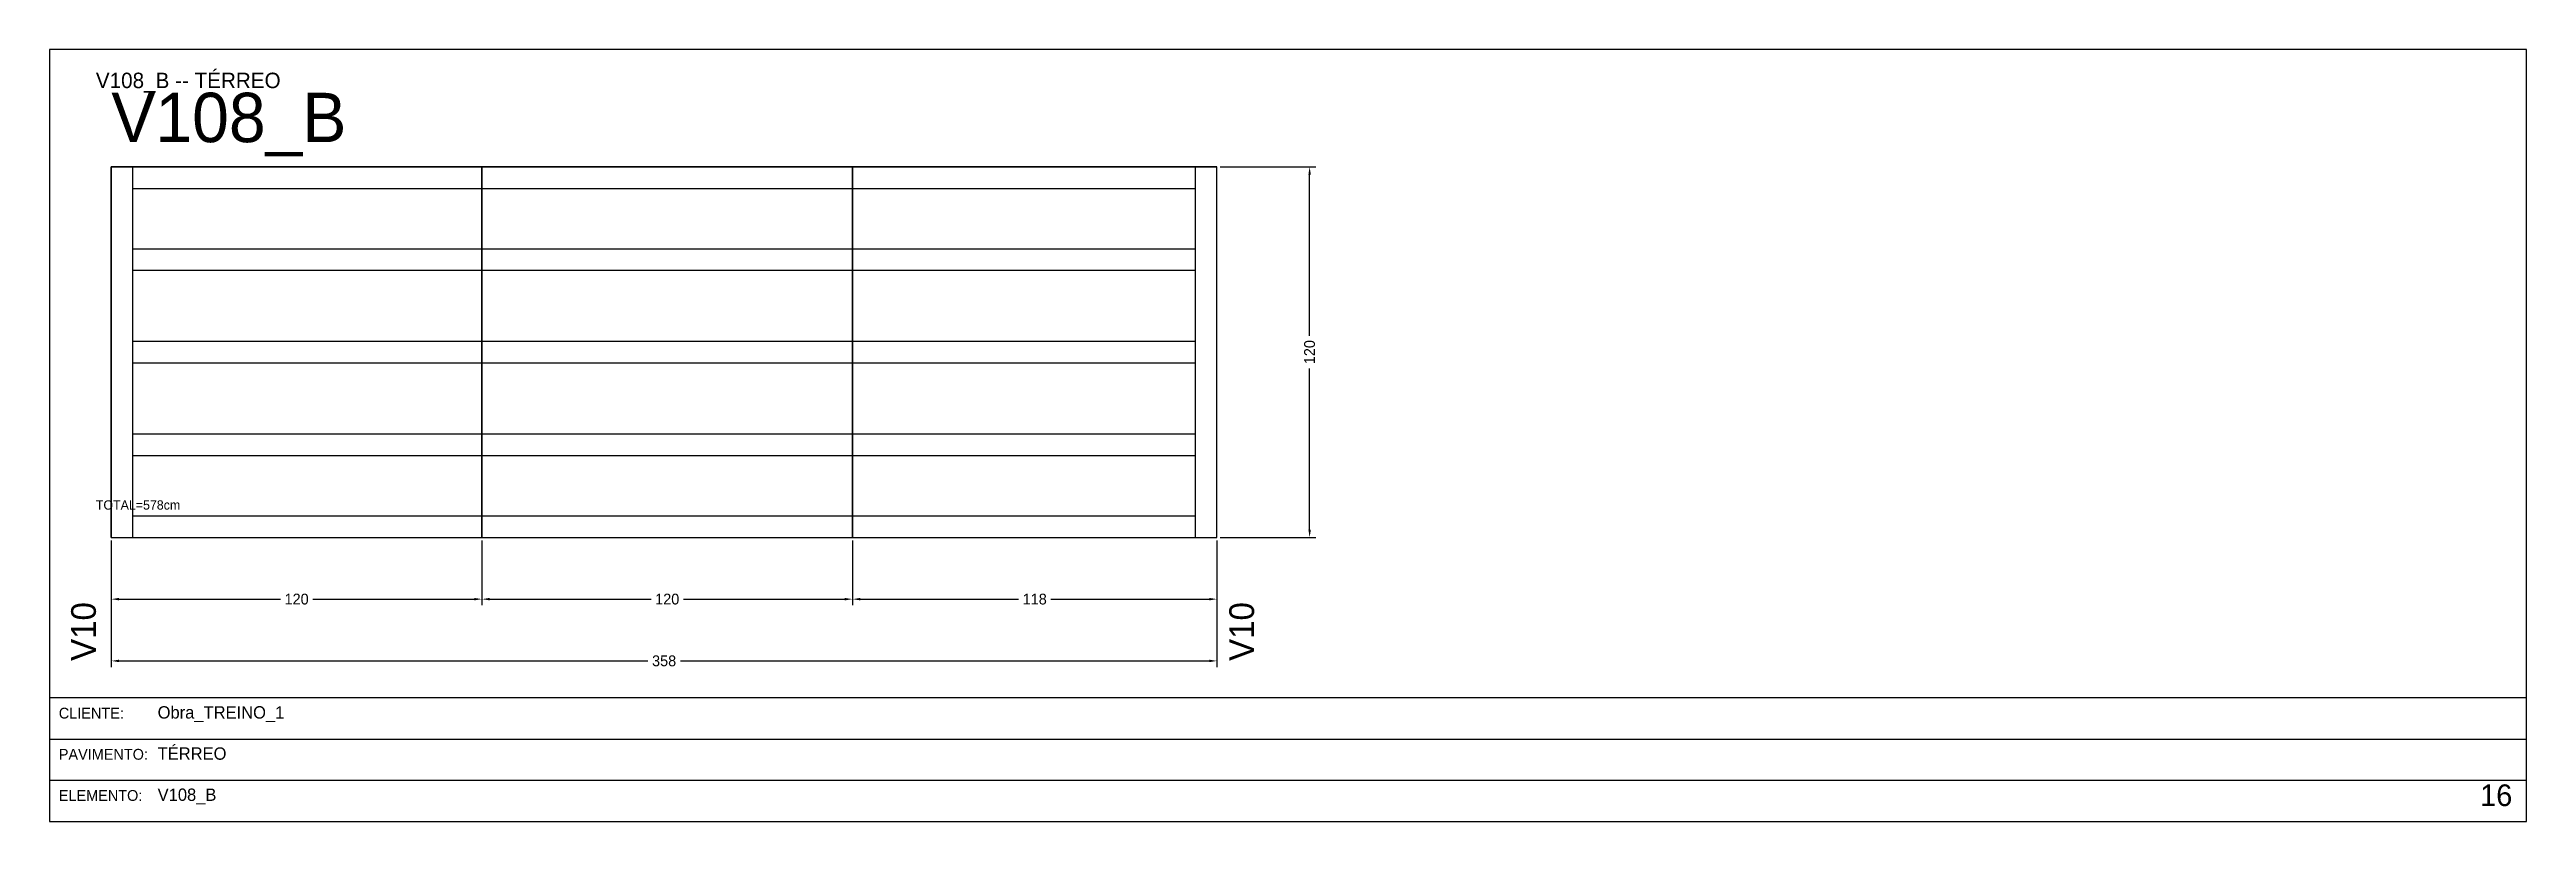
# Model space of a CAD drawing. Header units: metres. Extents: x 0 to 3268, y -4496 to 124.
# Drawn here: x 2466 to 3268, y -998 to -748 of the extents above; entities that cross this region are included whole.
import ezdxf

# ---------------------------------------------------------------- set-up
doc = ezdxf.new("R2010")
doc.units = ezdxf.units.M
for name, color, linetype in [('5', 5, 'Continuous'), ('BORDA_CELULA', 9, 'Continuous'), ('CARIMBO', 9, 'Continuous'), ('COTA', 241, 'Continuous'), ('NOMENCLATURA', 7, 'Continuous'), ('Painéis', 200, 'Continuous'), ('SARR_2.2x7', 40, 'Continuous')]:
    doc.layers.add(name, color=color, linetype=linetype)
doc.dimstyles.new('COTA', dxfattribs={"dimtxt": 3.5, "dimasz": 2.5, "dimexe": 2, "dimexo": 1, "dimgap": 0.9, "dimtad": 1, "dimdec": 0, "dimrnd": 1, "dimcen": 2.5, "dimclrd": 4, "dimclre": 4, "dimclrt": 4, "dimazin": 3, "dimtfac": 1, "dimtmove": 0, "dimatfit": 3})

msp = doc.modelspace()

# ---------------------------------------------------------------- texts
at = {"layer": '5'}
for p in [(2481, -946), (2856, -946)]:
    msp.add_text('V10', height=8, rotation=90, dxfattribs=at).set_placement(p)
at = {"layer": 'CARIMBO', "color": 9}
for s, p in [('CLIENTE:', (2469, -964.67)), ('PAVIMENTO:', (2469, -978)), ('ELEMENTO:', (2469, -991.33))]:
    msp.add_text(s, height=3.5, dxfattribs=at).set_placement(p)
at = {"layer": 'CARIMBO', "color": 2}
for s, p in [('Obra_TREINO_1', (2501, -964.67)), ('TÉRREO', (2501, -978)), ('V108_B', (2501, -991.33))]:
    msp.add_text(s, height=4, dxfattribs=at).set_placement(p)
at = {"layer": 'CARIMBO', "color": 3}
msp.add_text('16', height=7, dxfattribs=at).set_placement((3253, -993))
at = {"layer": 'COTA'}
msp.add_text('TOTAL=578cm', height=3, dxfattribs=at).set_placement((2481, -897))
at = {"layer": 'NOMENCLATURA'}
for s, height, p in [('V108_B -- TÉRREO', 5, (2481, -760.5)), ('V108_B', 16, (2486, -778))]:
    msp.add_text(s, height=height, dxfattribs=at).set_placement(p)

# ---------------------------------------------------------------- blocks, each defined once
blk = doc.blocks.new('_CLOSEDFILLED')
at = {"color": 0, "linetype": 'BYBLOCK'}
blk.add_solid([(-1, 0.16), (0, 0), (-1, -0.16)], dxfattribs=at)
blk = doc.blocks.new('*D146')
at = {"color": 4}
for p, q in [((2486, -907), (2486, -928)), ((2606, -907), (2606, -928)), ((2488.5, -926), (2540.75, -926)), ((2551.25, -926), (2603.5, -926))]:
    blk.add_line(p, q, dxfattribs=at)
at = {"layer": 'Defpoints'}
for p in [(2486, -906), (2606, -906), (2486, -926)]:
    blk.add_point(p, dxfattribs=at)
at = {"layer": 'COTA', "color": 4, "xscale": 2.5, "yscale": 2.5, "rotation": 180}
blk.add_blockref('_CLOSEDFILLED', (2486, -926), dxfattribs=at)
at = {"layer": 'COTA', "color": 4, "xscale": 2.5, "yscale": 2.5}
blk.add_blockref('_CLOSEDFILLED', (2606, -926), dxfattribs=at)
at = {"layer": 'COTA', "color": 4, "insert": (2546, -926), "char_height": 3.5, "attachment_point": 5}
blk.add_mtext('120', dxfattribs=at)
blk = doc.blocks.new('*D147')
at = {"color": 4}
for p, q in [((2606, -907), (2606, -928)), ((2726, -907), (2726, -928)), ((2608.5, -926), (2660.75, -926)), ((2671.25, -926), (2723.5, -926))]:
    blk.add_line(p, q, dxfattribs=at)
at = {"layer": 'Defpoints'}
for p in [(2606, -906), (2726, -906), (2606, -926)]:
    blk.add_point(p, dxfattribs=at)
at = {"layer": 'COTA', "color": 4, "xscale": 2.5, "yscale": 2.5, "rotation": 180}
blk.add_blockref('_CLOSEDFILLED', (2606, -926), dxfattribs=at)
at = {"layer": 'COTA', "color": 4, "xscale": 2.5, "yscale": 2.5}
blk.add_blockref('_CLOSEDFILLED', (2726, -926), dxfattribs=at)
at = {"layer": 'COTA', "color": 4, "insert": (2666, -926), "char_height": 3.5, "attachment_point": 5}
blk.add_mtext('120', dxfattribs=at)
blk = doc.blocks.new('*D148')
at = {"color": 4}
for p, q in [((2726, -907), (2726, -928)), ((2844, -907), (2844, -928)), ((2728.5, -926), (2779.75, -926)), ((2790.25, -926), (2841.5, -926))]:
    blk.add_line(p, q, dxfattribs=at)
at = {"layer": 'Defpoints'}
for p in [(2726, -906), (2844, -906), (2726, -926)]:
    blk.add_point(p, dxfattribs=at)
at = {"layer": 'COTA', "color": 4, "xscale": 2.5, "yscale": 2.5, "rotation": 180}
blk.add_blockref('_CLOSEDFILLED', (2726, -926), dxfattribs=at)
at = {"layer": 'COTA', "color": 4, "xscale": 2.5, "yscale": 2.5}
blk.add_blockref('_CLOSEDFILLED', (2844, -926), dxfattribs=at)
at = {"layer": 'COTA', "color": 4, "insert": (2785, -926), "char_height": 3.5, "attachment_point": 5}
blk.add_mtext('118', dxfattribs=at)
blk = doc.blocks.new('*D149')
at = {"color": 4}
for p, q in [((2486, -907), (2486, -948)), ((2844, -907), (2844, -948)), ((2488.5, -946), (2659.75, -946)), ((2670.25, -946), (2841.5, -946))]:
    blk.add_line(p, q, dxfattribs=at)
at = {"layer": 'Defpoints'}
for p in [(2486, -906), (2844, -906), (2486, -946)]:
    blk.add_point(p, dxfattribs=at)
at = {"layer": 'COTA', "color": 4, "xscale": 2.5, "yscale": 2.5, "rotation": 180}
blk.add_blockref('_CLOSEDFILLED', (2486, -946), dxfattribs=at)
at = {"layer": 'COTA', "color": 4, "xscale": 2.5, "yscale": 2.5}
blk.add_blockref('_CLOSEDFILLED', (2844, -946), dxfattribs=at)
at = {"layer": 'COTA', "color": 4, "insert": (2665, -946), "char_height": 3.5, "attachment_point": 5}
blk.add_mtext('358', dxfattribs=at)
blk = doc.blocks.new('*D150')
at = {"color": 4}
for p, q in [((2845, -786), (2876, -786)), ((2874, -840.75), (2874, -788.5)), ((2874, -903.5), (2874, -851.25)), ((2845, -906), (2876, -906))]:
    blk.add_line(p, q, dxfattribs=at)
at = {"layer": 'Defpoints'}
for p in [(2844, -786), (2844, -906), (2874, -906)]:
    blk.add_point(p, dxfattribs=at)
at = {"layer": 'COTA', "color": 4, "xscale": 2.5, "yscale": 2.5}
for p, rotation in [((2874, -786), 90), ((2874, -906), 270)]:
    blk.add_blockref('_CLOSEDFILLED', p, dxfattribs=dict(at, rotation=rotation))
at = {"layer": 'COTA', "color": 4, "insert": (2874, -846), "char_height": 3.5, "attachment_point": 5, "rotation": 90}
blk.add_mtext('120', dxfattribs=at)
blk = doc.blocks.new('*D151')
at = {"color": 4}
for p, q in [((2845, -786), (2876, -786)), ((2874, -840.75), (2874, -788.5)), ((2874, -903.5), (2874, -851.25)), ((2845, -906), (2876, -906))]:
    blk.add_line(p, q, dxfattribs=at)
at = {"layer": 'Defpoints'}
for p in [(2844, -786), (2844, -906), (2874, -906)]:
    blk.add_point(p, dxfattribs=at)
at = {"layer": 'COTA', "color": 4, "xscale": 2.5, "yscale": 2.5}
for p, rotation in [((2874, -786), 90), ((2874, -906), 270)]:
    blk.add_blockref('_CLOSEDFILLED', p, dxfattribs=dict(at, rotation=rotation))
at = {"layer": 'COTA', "color": 4, "insert": (2874, -846), "char_height": 3.5, "attachment_point": 5, "rotation": 90}
blk.add_mtext('120', dxfattribs=at)
blk = doc.blocks.new('*D152')
at = {"color": 4}
for p, q in [((2845, -786), (2876, -786)), ((2874, -840.75), (2874, -788.5)), ((2874, -903.5), (2874, -851.25)), ((2845, -906), (2876, -906))]:
    blk.add_line(p, q, dxfattribs=at)
at = {"layer": 'Defpoints'}
for p in [(2844, -786), (2844, -906), (2874, -906)]:
    blk.add_point(p, dxfattribs=at)
at = {"layer": 'COTA', "color": 4, "xscale": 2.5, "yscale": 2.5}
for p, rotation in [((2874, -786), 90), ((2874, -906), 270)]:
    blk.add_blockref('_CLOSEDFILLED', p, dxfattribs=dict(at, rotation=rotation))
at = {"layer": 'COTA', "color": 4, "insert": (2874, -846), "char_height": 3.5, "attachment_point": 5, "rotation": 90}
blk.add_mtext('120', dxfattribs=at)

# ---------------------------------------------------------------- dimensions: what is measured, and where the dimension line sits
at = {"layer": 'COTA'}
for picture in ['*D150', '*D151', '*D152']:
    dim = msp.add_linear_dim(base=(2874, -906), p1=(2844, -906), p2=(2844, -786), angle=90, dimstyle='COTA', dxfattribs=at)
    dim.commit()
    dim.dimension.update_dxf_attribs({"geometry": picture, "text_midpoint": (2874, -846)})
for base, p1, p2, picture, middle in [((2486, -926), (2486, -906), (2606, -906), '*D146', (2546, -926)), ((2486, -946), (2486, -906), (2844, -906), '*D149', (2665, -946)), ((2606, -926), (2606, -906), (2726, -906), '*D147', (2666, -926)), ((2726, -926), (2726, -906), (2844, -906), '*D148', (2785, -926))]:
    dim = msp.add_linear_dim(base=base, p1=p1, p2=p2, dimstyle='COTA', dxfattribs=at)
    dim.commit()
    dim.dimension.update_dxf_attribs({"geometry": picture, "text_midpoint": middle})

# ---------------------------------------------------------------- linework, layer by layer
at = {"layer": 'BORDA_CELULA'}
for points in [[(2466, -998), (3268, -998), (3268, -748), (2466, -748)], [(2466, -998), (3268, -998), (3268, -958), (2466, -958)]]:
    msp.add_lwpolyline(points, close=True, dxfattribs=at)
at = {"layer": 'CARIMBO'}
for p, q in [((2466, -971.33), (3268, -971.33)), ((2466, -984.67), (3268, -984.67)), ((2466, -998), (3268, -998))]:
    msp.add_line(p, q, dxfattribs=at)
at = {"layer": 'Painéis'}
for points in [[(2486, -906), (2486, -786)], [(2486, -786), (2606, -786)], [(2486, -906), (2606, -906), (2606, -786), (2486, -786), (2486, -906)], [(2606, -906), (2606, -786)], [(2606, -786), (2726, -786)], [(2606, -906), (2726, -906), (2726, -786), (2606, -786), (2606, -906)], [(2726, -906), (2726, -786)], [(2726, -786), (2844, -786)], [(2726, -906), (2844, -906), (2844, -786), (2726, -786), (2726, -906)], [(2844, -906), (2844, -786)], [(2486, -906), (2606, -906)], [(2606, -906), (2726, -906)], [(2726, -906), (2844, -906)]]:
    msp.add_lwpolyline(points, dxfattribs=at)
at = {"layer": 'SARR_2.2x7'}
for points in [[(2493, -906), (2493, -786)], [(2493, -793), (2606, -793)], [(2606, -793), (2726, -793)], [(2726, -793), (2837, -793)], [(2837, -906), (2837, -786)], [(2493, -812.5), (2606, -812.5)], [(2606, -812.5), (2726, -812.5)], [(2726, -812.5), (2837, -812.5)], [(2493, -819.5), (2606, -819.5)], [(2606, -819.5), (2726, -819.5)], [(2726, -819.5), (2837, -819.5)], [(2493, -842.5), (2606, -842.5)], [(2493, -849.5), (2606, -849.5)], [(2606, -842.5), (2726, -842.5)], [(2606, -849.5), (2726, -849.5)], [(2726, -842.5), (2837, -842.5)], [(2726, -849.5), (2837, -849.5)], [(2493, -872.5), (2606, -872.5)], [(2606, -872.5), (2726, -872.5)], [(2726, -872.5), (2837, -872.5)], [(2493, -879.5), (2606, -879.5)], [(2606, -879.5), (2726, -879.5)], [(2726, -879.5), (2837, -879.5)], [(2493, -899), (2606, -899)], [(2606, -899), (2726, -899)], [(2726, -899), (2837, -899)]]:
    msp.add_lwpolyline(points, dxfattribs=at)

msp.set_redraw_order([(e.dxf.handle, doc.entitydb.next_handle()) for e in msp.query("TEXT MTEXT ATTDEF DIMENSION ARC_DIMENSION")])  # texts and dimensions are drawn at this point

doc.saveas('drawing.dxf')
